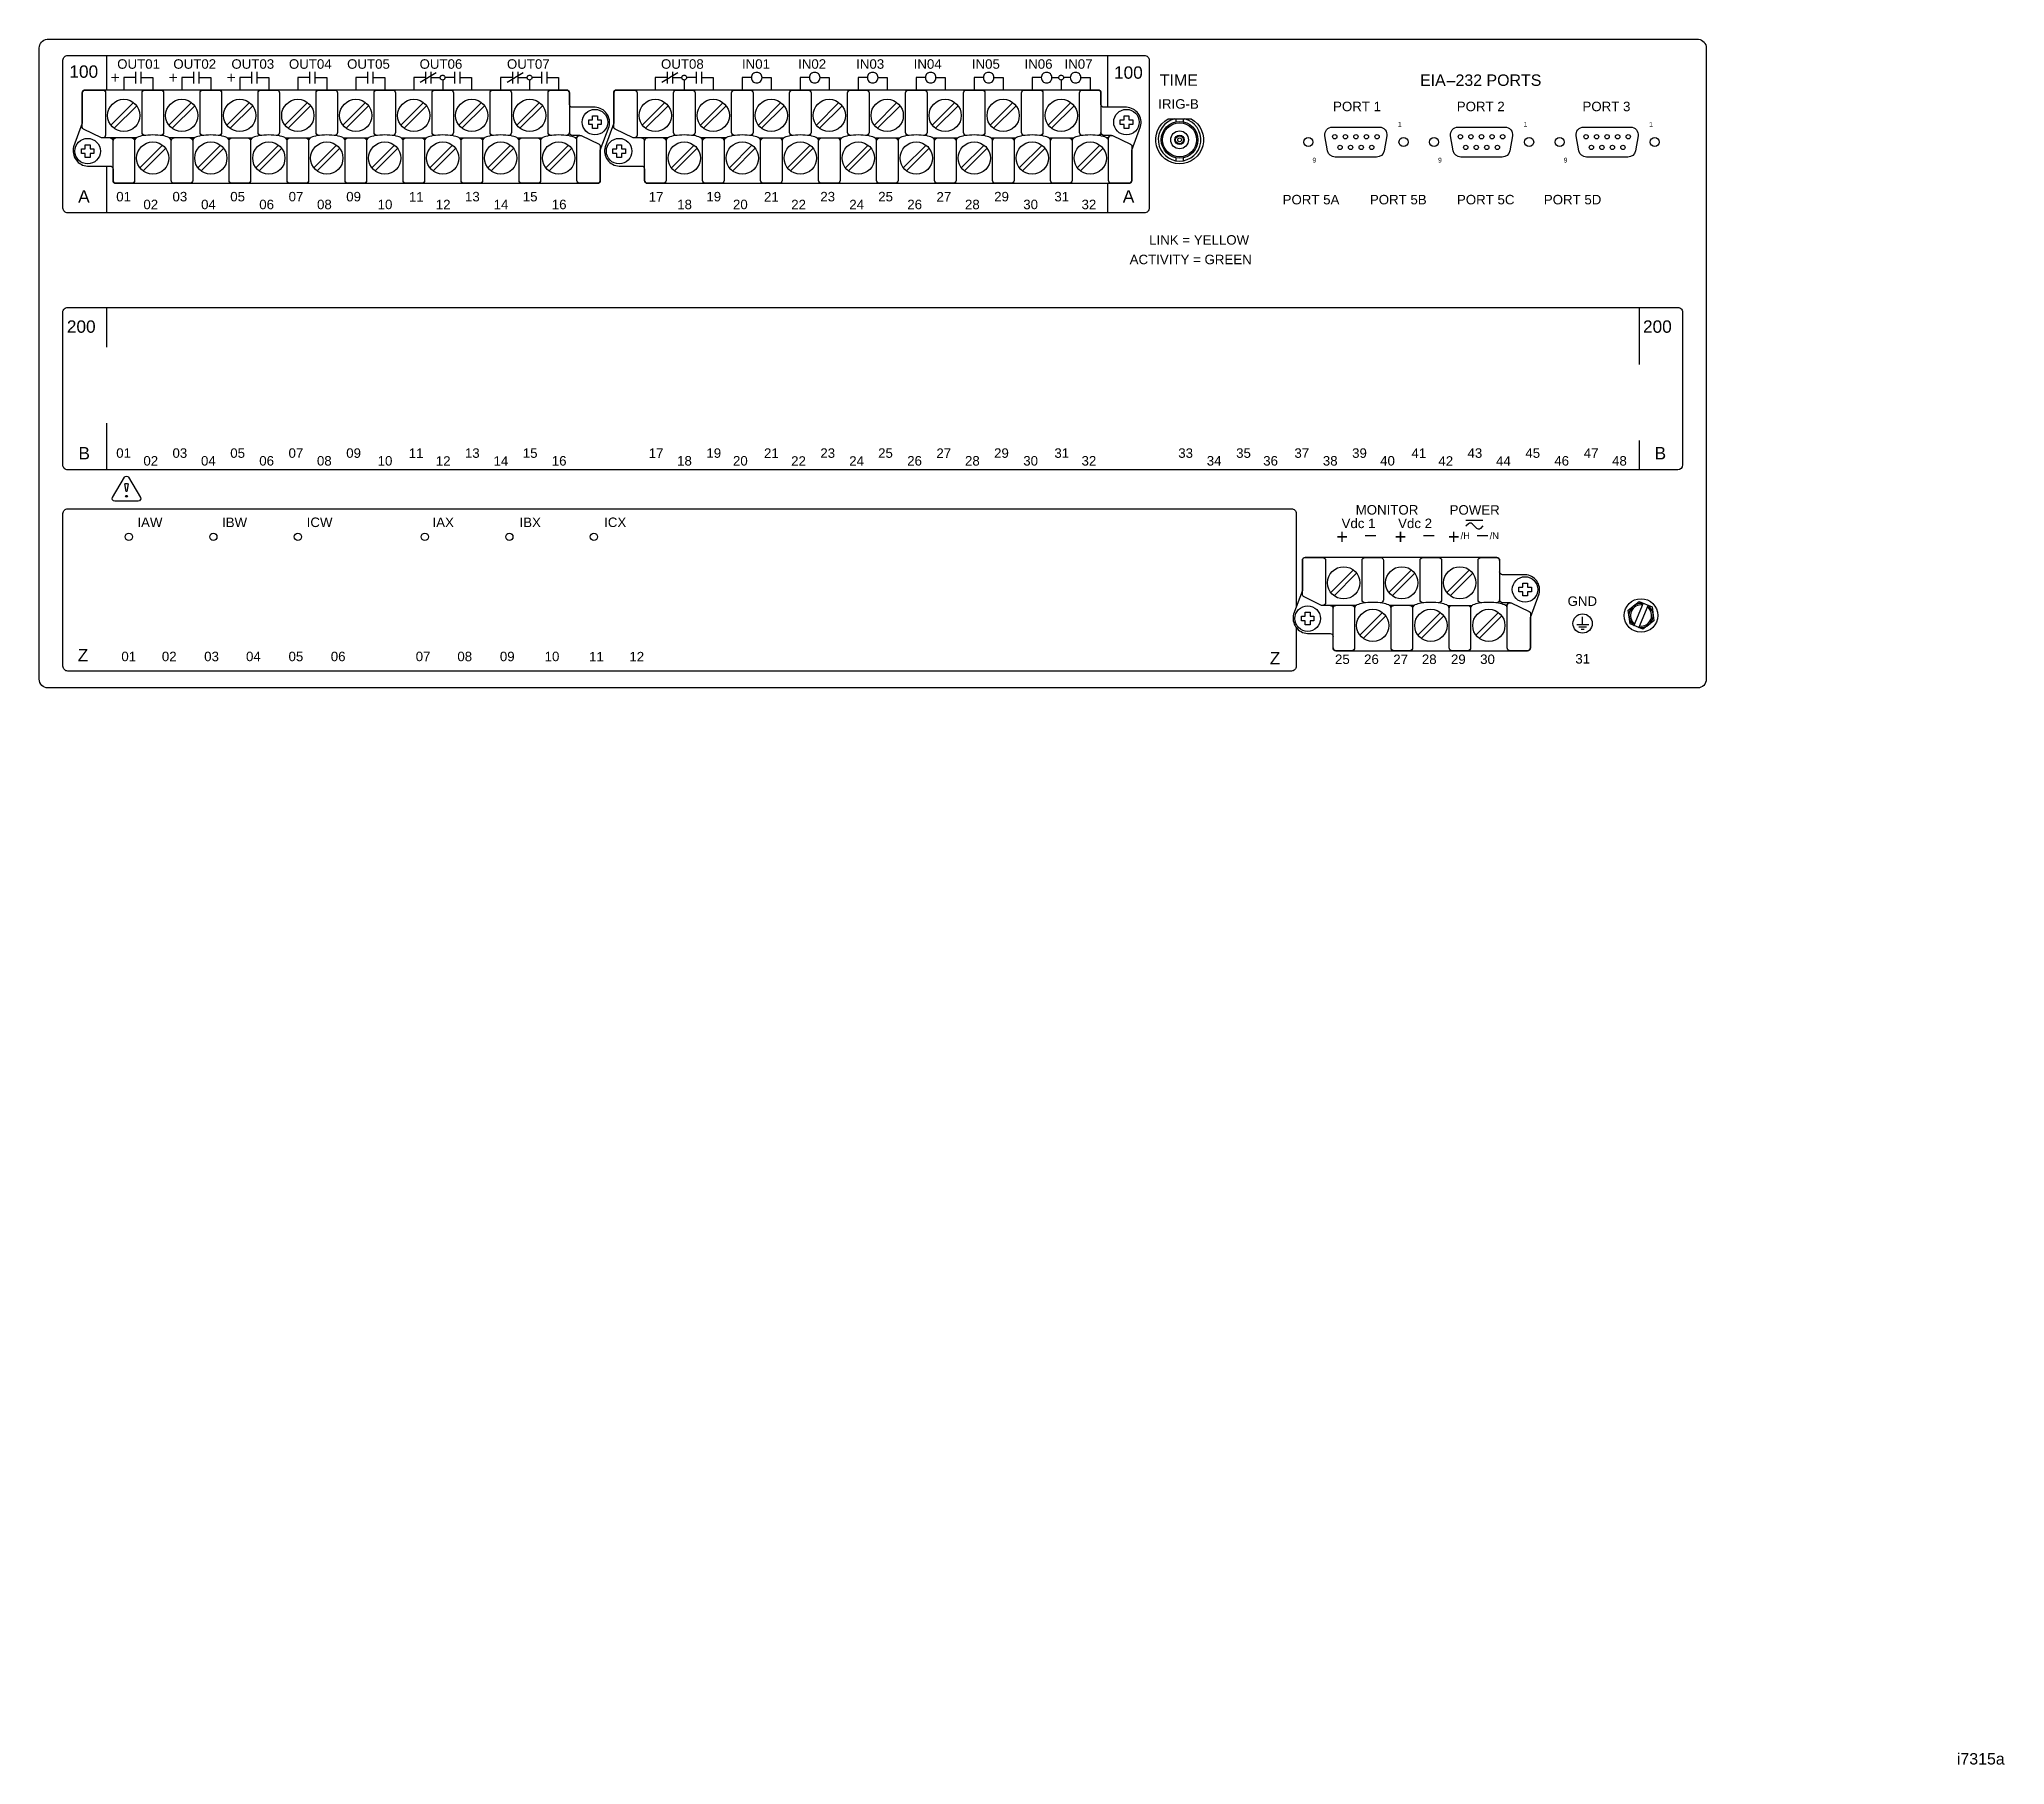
# Model space of a CAD drawing. Extents: x 1 to 47, y 1 to 35.
# Drawn here: x 26.66 to 47, y 1 to 18.85 of the extents above; entities that cross this region are included whole.
import ezdxf
from ezdxf.enums import TextEntityAlignment as Align

# ---------------------------------------------------------------- set-up
doc = ezdxf.new("R2010")
doc.units = 0
doc.header["$MEASUREMENT"] = 0
doc.layers.add('6.00_____[DWG]', color=7, linetype='CONTINUOUS')
doc.styles.add('Arial', font='arial.ttf')

msp = doc.modelspace()

# ---------------------------------------------------------------- texts
at = {"layer": '6.00_____[DWG]', "style": 'Arial'}
for s, height, p in [('100', 0.1278, (26.973, 18.45)), ('OUT01', 0.0983, (27.468, 18.543)), ('OUT02', 0.0983, (28.049, 18.543)), ('OUT03', 0.0983, (28.65, 18.543)), ('OUT04', 0.0983, (29.245, 18.543)), ('OUT05', 0.0983, (29.847, 18.543)), ('OUT06', 0.0983, (30.597, 18.543)), ('OUT07', 0.0983, (31.501, 18.543)), ('OUT08', 0.0983, (33.095, 18.543)), ('IN01', 0.0983, (33.933, 18.543)), ('IN02', 0.0983, (34.514, 18.543)), ('IN03', 0.0983, (35.115, 18.543)), ('IN04', 0.0983, (35.71, 18.543)), ('IN05', 0.0983, (36.312, 18.543)), ('IN06', 0.0983, (36.857, 18.543)), ('IN07', 0.0983, (37.271, 18.543)), ('100', 0.1278, (37.783, 18.44)), ('+', 0.118, (27.399, 18.395)), ('+', 0.118, (27.999, 18.395)), ('+', 0.118, (28.599, 18.395)), ('TIME', 0.118, (38.257, 18.367)), ('EIA', 0.118, (40.95, 18.366)), ('–', 0.118, (41.225, 18.366)), ('232 PORTS', 0.118, (41.317, 18.366)), ('IRIG-B', 0.0983, (38.241, 18.13)), ('PORT 1', 0.0983, (40.05, 18.104)), ('PORT 2', 0.0983, (41.33, 18.104)), ('PORT 3', 0.0983, (42.631, 18.104)), ('1', 0.0492, (40.721, 17.944)), ('1', 0.0492, (42.021, 17.944)), ('1', 0.0492, (43.321, 17.944)), ('9', 0.0492, (39.837, 17.573)), ('9', 0.0492, (41.137, 17.573)), ('9', 0.0492, (42.437, 17.573)), ('A', 0.128, (27.064, 17.159)), ('01', 0.0983, (27.458, 17.171)), ('02', 0.0983, (27.739, 17.09)), ('03', 0.0983, (28.04, 17.171)), ('04', 0.0983, (28.336, 17.09)), ('05', 0.0983, (28.638, 17.171)), ('06', 0.0983, (28.938, 17.09)), ('07', 0.0983, (29.242, 17.171)), ('08', 0.0983, (29.536, 17.09)), ('09', 0.0983, (29.838, 17.171)), ('10', 0.0983, (30.163, 17.09)), ('11', 0.0983, (30.486, 17.169)), ('12', 0.0983, (30.765, 17.089)), ('13', 0.0983, (31.067, 17.171)), ('14', 0.0983, (31.363, 17.089)), ('15', 0.0983, (31.665, 17.171)), ('16', 0.0983, (31.965, 17.09)), ('17', 0.0983, (32.968, 17.169)), ('18', 0.0983, (33.263, 17.09)), ('19', 0.0983, (33.565, 17.171)), ('20', 0.0983, (33.84, 17.09)), ('21', 0.0983, (34.161, 17.169)), ('22', 0.0983, (34.443, 17.089)), ('23', 0.0983, (34.744, 17.171)), ('24', 0.0983, (35.044, 17.089)), ('25', 0.0983, (35.343, 17.171)), ('26', 0.0983, (35.644, 17.09)), ('27', 0.0983, (35.946, 17.169)), ('28', 0.0983, (36.241, 17.09)), ('29', 0.0983, (36.543, 17.171)), ('30', 0.0983, (36.844, 17.09)), ('31', 0.0983, (37.166, 17.171)), ('32', 0.0983, (37.447, 17.09)), ('A', 0.128, (37.874, 17.159)), ('PORT 5A', 0.0983, (39.528, 17.14)), ('PORT 5B', 0.0983, (40.431, 17.14)), ('PORT 5C', 0.0983, (41.332, 17.14)), ('PORT 5D', 0.0983, (42.231, 17.14)), ('LINK = YELLOW', 0.09833, (38.147, 16.723)), ('ACTIVITY = GREEN', 0.09833, (37.945, 16.521)), ('200', 0.1278, (26.947, 15.812)), ('200', 0.1278, (43.257, 15.812)), ('B', 0.128, (27.067, 14.502)), ('01', 0.0983, (27.458, 14.518)), ('02', 0.0983, (27.739, 14.438)), ('03', 0.0983, (28.04, 14.518)), ('04', 0.0983, (28.335, 14.438)), ('05', 0.0983, (28.638, 14.518)), ('06', 0.0983, (28.938, 14.438)), ('07', 0.0983, (29.241, 14.518)), ('08', 0.0983, (29.535, 14.438)), ('09', 0.0983, (29.838, 14.518)), ('10', 0.0983, (30.163, 14.438)), ('11', 0.0983, (30.485, 14.517)), ('12', 0.0983, (30.765, 14.436)), ('13', 0.0983, (31.066, 14.518)), ('14', 0.0983, (31.362, 14.436)), ('15', 0.0983, (31.665, 14.518)), ('16', 0.0983, (31.965, 14.438)), ('17', 0.0983, (32.968, 14.517)), ('18', 0.0983, (33.262, 14.438)), ('19', 0.0983, (33.565, 14.518)), ('20', 0.0983, (33.84, 14.438)), ('21', 0.0983, (34.161, 14.517)), ('22', 0.0983, (34.442, 14.436)), ('23', 0.0983, (34.744, 14.518)), ('24', 0.0983, (35.043, 14.436)), ('25', 0.0983, (35.342, 14.518)), ('26', 0.0983, (35.643, 14.438)), ('27', 0.0983, (35.945, 14.517)), ('28', 0.0983, (36.241, 14.438)), ('29', 0.0983, (36.542, 14.518)), ('30', 0.0983, (36.844, 14.438)), ('31', 0.0983, (37.166, 14.518)), ('32', 0.0983, (37.447, 14.438)), ('33', 0.0983, (38.448, 14.518)), ('34', 0.0983, (38.743, 14.438)), ('35', 0.0983, (39.047, 14.518)), ('36', 0.0983, (39.327, 14.438)), ('37', 0.0983, (39.65, 14.518)), ('38', 0.0983, (39.944, 14.438)), ('39', 0.0983, (40.247, 14.518)), ('40', 0.0983, (40.537, 14.438)), ('41', 0.0983, (40.861, 14.517)), ('42', 0.0983, (41.14, 14.436)), ('43', 0.0983, (41.441, 14.518)), ('44', 0.0983, (41.737, 14.436)), ('45', 0.0983, (42.04, 14.518)), ('46', 0.0983, (42.339, 14.438)), ('47', 0.0983, (42.644, 14.517)), ('48', 0.0983, (42.937, 14.438)), ('B', 0.128, (43.377, 14.502)), ('IAW', 0.0983, (27.677, 13.801)), ('IBW', 0.0983, (28.553, 13.801)), ('ICW', 0.0983, (29.429, 13.802)), ('IAX', 0.0983, (30.731, 13.801)), ('IBX', 0.0983, (31.631, 13.801)), ('ICX', 0.0983, (32.507, 13.802)), ('Vdc 1', 0.0983, (40.138, 13.791)), ('MONITOR', 0.0983, (40.284, 13.931)), ('Vdc 2', 0.0983, (40.723, 13.791)), ('POWER', 0.0983, (41.256, 13.93)), ('+', 0.147, (40.083, 13.63)), ('–', 0.147, (40.379, 13.659)), ('+', 0.147, (40.688, 13.63)), ('–', 0.147, (40.985, 13.659)), ('+', 0.147, (41.239, 13.63)), ('/H', 0.0688, (41.37, 13.677)), ('–', 0.147, (41.54, 13.658)), ('/N', 0.0688, (41.671, 13.677)), ('GND', 0.0983, (42.477, 12.986)), ('Z', 0.128, (27.059, 12.412)), ('01', 0.0983, (27.511, 12.414)), ('02', 0.0983, (27.93, 12.414)), ('03', 0.0983, (28.368, 12.414)), ('04', 0.0983, (28.801, 12.414)), ('05', 0.0983, (29.241, 12.414)), ('06', 0.0983, (29.678, 12.414)), ('07', 0.0983, (30.557, 12.414)), ('08', 0.0983, (30.988, 12.414)), ('09', 0.0983, (31.428, 12.414)), ('10', 0.0983, (31.891, 12.414)), ('11', 0.0983, (32.351, 12.412)), ('12', 0.0983, (32.768, 12.412)), ('Z', 0.128, (39.394, 12.38)), ('25', 0.0983, (40.07, 12.385)), ('26', 0.0983, (40.371, 12.385)), ('27', 0.0983, (40.673, 12.384)), ('28', 0.0983, (40.969, 12.385)), ('29', 0.0983, (41.27, 12.385)), ('30', 0.0983, (41.572, 12.385)), ('31', 0.0983, (42.557, 12.39))]:
    msp.add_text(s, height=height, dxfattribs=at).set_placement(p)
msp.add_text('i7315a', height=0.118, dxfattribs=at).set_placement((47, 1), align=Align.RIGHT)

# ---------------------------------------------------------------- linework, layer by layer
at = {"layer": '6.00_____[DWG]'}
for points in [[(26.662, 13.555), (26.662, 18.758, -0.377161), (26.742, 18.848), (43.832, 18.848, -0.377157), (43.912, 18.758), (43.912, 13.726), (43.912, 12.228, -0.414213), (43.822, 12.138), (26.752, 12.138, -0.414213), (26.662, 12.228)], [(27.425, 17.388, 0.414213), (27.455, 17.358), (32.437, 17.358, 0.414214), (32.467, 17.388), (32.467, 17.701), (32.558, 17.946, 0.480048), (32.413, 18.144), (32.178, 18.144, -0.414214), (32.148, 18.174), (32.148, 18.293, 0.414212), (32.118, 18.323), (32.118, 18.323), (27.137, 18.323, 0.414215), (27.107, 18.293), (27.107, 17.98), (27.017, 17.735, 0.47859), (27.162, 17.536), (27.395, 17.536, -0.414214), (27.425, 17.506)], [(32.925, 17.388, 0.414213), (32.955, 17.358), (37.937, 17.358, 0.414214), (37.967, 17.388), (37.967, 17.701), (38.058, 17.946, 0.480048), (37.913, 18.144), (37.678, 18.144, -0.414214), (37.648, 18.174), (37.648, 18.293, 0.414212), (37.618, 18.323), (37.618, 18.323), (32.637, 18.323, 0.414215), (32.607, 18.293), (32.607, 17.98), (32.517, 17.735, 0.47859), (32.662, 17.536), (32.895, 17.536, -0.414214), (32.925, 17.506)], [(38.342, 18.024), (38.582, 18.024, -3.864645)], [(40.044, 17.94), (40.529, 17.94, -0.46318), (40.606, 17.848), (40.579, 17.694, -0.363045), (40.501, 17.629), (40.071, 17.629, -0.360245), (39.993, 17.694), (39.966, 17.848, -0.463312)], [(41.344, 17.94), (41.829, 17.94, -0.46318), (41.906, 17.848), (41.879, 17.694, -0.363045), (41.801, 17.629), (41.371, 17.629, -0.360245), (41.293, 17.694), (41.266, 17.848, -0.463312)], [(42.644, 17.94), (43.129, 17.94, -0.46318), (43.206, 17.848), (43.179, 17.694, -0.363045), (43.101, 17.629), (42.671, 17.629, -0.360245), (42.593, 17.694), (42.566, 17.848, -0.463312)], [(32.44, 17.359), (32.256, 17.358, -0.414214), (32.226, 17.388), (32.226, 17.826, -0.390527), (32.256, 17.854), (32.268, 17.854), (32.454, 17.764, -0.241514), (32.467, 17.744), (32.467, 17.388, -0.422157)], [(37.94, 17.359), (37.756, 17.358, -0.414214), (37.726, 17.388), (37.726, 17.826, -0.390527), (37.756, 17.854), (37.768, 17.854), (37.954, 17.764, -0.241514), (37.967, 17.744), (37.967, 17.388, -0.422157)], [(26.956, 16.074), (43.616, 16.074, -0.468367), (43.666, 16.014), (43.666, 14.444, -0.414132), (43.616, 14.394), (26.956, 14.394, -0.414214), (26.906, 14.444), (26.906, 16.024, -0.414287)], [(27.586, 14.317), (27.708, 14.108, -0.555022), (27.685, 14.069), (27.443, 14.069, -0.555022), (27.42, 14.108), (27.542, 14.317, -0.531445)], [(27.547, 14.249, -0.299493), (27.58, 14.249), (27.568, 14.17), (27.567, 14.17), (27.561, 14.17), (27.56, 14.17), (27.547, 14.249)], [(42.065, 12.523), (41.881, 12.523, -0.414214), (41.851, 12.553), (41.851, 12.99, -0.390527), (41.881, 13.019), (41.893, 13.019), (42.079, 12.929, -0.241514), (42.092, 12.909), (42.092, 12.553, -0.422157)]]:
    msp.add_lwpolyline(points, format="xyb", close=True, dxfattribs=at)
for points in [[(38.147, 17.101), (38.146, 17.091), (38.143, 17.082), (38.138, 17.073), (38.132, 17.066), (38.125, 17.06), (38.116, 17.055), (38.107, 17.052), (38.097, 17.051), (26.957, 17.051), (26.947, 17.052), (26.937, 17.055), (26.929, 17.06), (26.921, 17.066), (26.915, 17.073), (26.911, 17.082), (26.908, 17.091), (26.907, 17.101), (26.907, 18.631), (26.908, 18.641), (26.911, 18.651), (26.915, 18.659), (26.921, 18.667), (26.929, 18.673), (26.937, 18.677), (26.947, 18.68), (26.957, 18.681), (38.097, 18.681), (38.107, 18.68), (38.116, 18.677), (38.125, 18.673), (38.132, 18.667), (38.138, 18.659), (38.143, 18.651), (38.146, 18.641), (38.147, 18.631), (38.147, 17.101)], [(27.357, 18.681), (27.357, 18.323)], [(27.658, 18.511), (27.658, 18.391)], [(27.713, 18.511), (27.713, 18.391)], [(28.258, 18.511), (28.258, 18.391)], [(28.313, 18.511), (28.313, 18.391)], [(28.858, 18.511), (28.858, 18.391)], [(28.913, 18.511), (28.913, 18.391)], [(29.458, 18.511), (29.458, 18.391)], [(29.513, 18.511), (29.513, 18.391)], [(30.058, 18.511), (30.058, 18.391)], [(30.113, 18.511), (30.113, 18.391)], [(30.658, 18.511), (30.658, 18.391)], [(30.713, 18.511), (30.713, 18.391)], [(30.958, 18.511), (30.958, 18.391)], [(31.013, 18.511), (31.013, 18.391)], [(31.558, 18.511), (31.558, 18.391)], [(31.613, 18.511), (31.613, 18.391)], [(31.858, 18.511), (31.858, 18.391)], [(31.913, 18.511), (31.913, 18.391)], [(33.158, 18.511), (33.158, 18.391)], [(33.213, 18.511), (33.213, 18.391)], [(33.458, 18.511), (33.458, 18.391)], [(33.513, 18.511), (33.513, 18.391)], [(37.717, 18.681), (37.717, 18.144)], [(27.658, 18.451), (27.536, 18.451), (27.536, 18.323)], [(27.713, 18.451), (27.836, 18.451), (27.836, 18.323)], [(28.258, 18.451), (28.136, 18.451), (28.136, 18.323)], [(28.313, 18.451), (28.436, 18.451), (28.436, 18.323)], [(28.858, 18.451), (28.736, 18.451), (28.736, 18.323)], [(28.913, 18.451), (29.036, 18.451), (29.036, 18.323)], [(29.458, 18.451), (29.336, 18.451), (29.336, 18.323)], [(29.513, 18.451), (29.636, 18.451), (29.636, 18.323)], [(30.058, 18.451), (29.936, 18.451), (29.936, 18.323)], [(30.113, 18.451), (30.236, 18.451), (30.236, 18.323)], [(30.658, 18.451), (30.536, 18.451), (30.536, 18.323)], [(30.768, 18.501), (30.603, 18.401)], [(30.713, 18.451), (30.811, 18.451)], [(30.836, 18.426), (30.836, 18.323)], [(30.958, 18.451), (30.861, 18.451)], [(31.013, 18.451), (31.136, 18.451), (31.136, 18.323)], [(31.558, 18.451), (31.436, 18.451), (31.436, 18.323)], [(31.668, 18.501), (31.503, 18.401)], [(31.613, 18.451), (31.711, 18.451)], [(31.736, 18.426), (31.736, 18.323)], [(31.858, 18.451), (31.761, 18.451)], [(31.913, 18.451), (32.036, 18.451), (32.036, 18.323)], [(33.158, 18.451), (33.036, 18.451), (33.036, 18.323)], [(33.268, 18.501), (33.103, 18.401)], [(33.213, 18.451), (33.311, 18.451)], [(33.336, 18.426), (33.336, 18.323)], [(33.458, 18.451), (33.361, 18.451)], [(33.513, 18.451), (33.636, 18.451), (33.636, 18.323)], [(34.031, 18.451), (33.936, 18.451), (33.936, 18.323)], [(34.141, 18.451), (34.236, 18.451), (34.236, 18.323)], [(34.631, 18.451), (34.536, 18.451), (34.536, 18.323)], [(34.741, 18.451), (34.836, 18.451), (34.836, 18.323)], [(35.231, 18.451), (35.136, 18.451), (35.136, 18.323)], [(35.341, 18.451), (35.436, 18.451), (35.436, 18.323)], [(35.831, 18.451), (35.736, 18.451), (35.736, 18.323)], [(35.941, 18.451), (36.036, 18.451), (36.036, 18.323)], [(36.431, 18.451), (36.336, 18.451), (36.336, 18.323)], [(36.541, 18.451), (36.636, 18.451), (36.636, 18.323)], [(37.031, 18.451), (36.936, 18.451), (36.936, 18.323)], [(37.141, 18.451), (37.211, 18.451)], [(37.236, 18.426), (37.236, 18.323)], [(37.331, 18.451), (37.261, 18.451)], [(37.441, 18.451), (37.536, 18.451), (37.536, 18.323)], [(27.636, 18.194), (27.402, 17.96)], [(27.67, 18.161), (27.435, 17.927)], [(28.237, 18.194), (28.003, 17.96)], [(28.27, 18.161), (28.036, 17.927)], [(28.837, 18.194), (28.603, 17.96)], [(28.87, 18.161), (28.636, 17.927)], [(29.437, 18.194), (29.203, 17.96)], [(29.47, 18.161), (29.236, 17.927)], [(30.037, 18.194), (29.803, 17.96)], [(30.07, 18.161), (29.836, 17.927)], [(30.637, 18.194), (30.403, 17.96)], [(30.67, 18.161), (30.436, 17.927)], [(31.237, 18.194), (31.003, 17.96)], [(31.27, 18.161), (31.036, 17.927)], [(31.837, 18.194), (31.603, 17.96)], [(31.87, 18.161), (31.636, 17.927)], [(33.136, 18.194), (32.902, 17.96)], [(33.17, 18.161), (32.935, 17.927)], [(33.737, 18.194), (33.503, 17.96)], [(33.77, 18.161), (33.536, 17.927)], [(34.337, 18.194), (34.103, 17.96)], [(34.37, 18.161), (34.136, 17.927)], [(34.937, 18.194), (34.703, 17.96)], [(34.97, 18.161), (34.736, 17.927)], [(35.537, 18.194), (35.303, 17.96)], [(35.57, 18.161), (35.336, 17.927)], [(36.137, 18.194), (35.903, 17.96)], [(36.17, 18.161), (35.936, 17.927)], [(36.737, 18.194), (36.503, 17.96)], [(36.77, 18.161), (36.536, 17.927)], [(37.337, 18.194), (37.103, 17.96)], [(37.37, 18.161), (37.136, 17.927)], [(38.423, 18.024), (38.423, 17.994)], [(38.501, 17.994), (38.501, 18.024)], [(27.937, 17.753), (27.703, 17.519)], [(27.97, 17.72), (27.736, 17.486)], [(28.265, 17.827), (28.009, 17.827)], [(28.538, 17.753), (28.303, 17.519)], [(28.571, 17.72), (28.337, 17.486)], [(28.61, 17.827), (28.865, 17.827)], [(29.138, 17.753), (28.903, 17.519)], [(29.171, 17.72), (28.937, 17.486)], [(29.21, 17.827), (29.465, 17.827)], [(29.738, 17.753), (29.503, 17.519)], [(29.771, 17.72), (29.537, 17.486)], [(29.81, 17.827), (30.065, 17.827)], [(30.338, 17.753), (30.103, 17.519)], [(30.371, 17.72), (30.137, 17.486)], [(30.41, 17.827), (30.665, 17.827)], [(30.938, 17.753), (30.703, 17.519)], [(30.971, 17.72), (30.737, 17.486)], [(31.01, 17.827), (31.265, 17.827)], [(31.538, 17.753), (31.303, 17.519)], [(31.571, 17.72), (31.337, 17.486)], [(31.61, 17.827), (31.865, 17.827)], [(32.138, 17.753), (31.903, 17.519)], [(32.171, 17.72), (31.937, 17.486)], [(32.226, 17.828), (32.209, 17.828)], [(33.437, 17.753), (33.203, 17.519)], [(33.47, 17.72), (33.236, 17.486)], [(33.765, 17.827), (33.509, 17.827)], [(34.037, 17.753), (33.803, 17.519)], [(34.071, 17.72), (33.837, 17.486)], [(34.11, 17.827), (34.365, 17.827)], [(34.638, 17.753), (34.403, 17.519)], [(34.671, 17.72), (34.437, 17.486)], [(34.71, 17.827), (34.965, 17.827)], [(35.238, 17.753), (35.003, 17.519)], [(35.271, 17.72), (35.037, 17.486)], [(35.31, 17.827), (35.565, 17.827)], [(35.838, 17.753), (35.603, 17.519)], [(35.871, 17.72), (35.637, 17.486)], [(35.91, 17.827), (36.165, 17.827)], [(36.438, 17.753), (36.203, 17.519)], [(36.471, 17.72), (36.237, 17.486)], [(36.51, 17.827), (36.765, 17.827)], [(37.038, 17.753), (36.803, 17.519)], [(37.071, 17.72), (36.837, 17.486)], [(37.11, 17.827), (37.365, 17.827)], [(37.638, 17.753), (37.403, 17.519)], [(37.671, 17.72), (37.437, 17.486)], [(37.726, 17.828), (37.709, 17.828)], [(27.357, 17.536), (27.357, 17.051)], [(38.423, 17.622), (38.423, 17.589)], [(38.501, 17.589), (38.501, 17.622)], [(37.717, 17.358), (37.717, 17.051)], [(27.356, 16.074), (27.356, 15.663)], [(43.216, 16.074), (43.216, 15.484)], [(27.356, 14.876), (27.356, 14.394)], [(43.216, 14.698), (43.216, 14.394)], [(41.423, 13.872), (41.601, 13.872)], [(40.261, 13.359), (40.027, 13.125)], [(40.294, 13.326), (40.06, 13.091)], [(40.862, 13.359), (40.627, 13.125)], [(40.895, 13.326), (40.661, 13.091)], [(41.462, 13.359), (41.227, 13.125)], [(41.495, 13.326), (41.261, 13.091)], [(40.562, 12.918), (40.327, 12.684)], [(40.595, 12.885), (40.361, 12.65)], [(40.89, 12.992), (40.634, 12.992)], [(41.162, 12.918), (40.928, 12.684)], [(41.196, 12.885), (40.962, 12.65)], [(41.235, 12.992), (41.49, 12.992)], [(41.762, 12.918), (41.528, 12.684)], [(41.796, 12.885), (41.562, 12.65)], [(41.851, 12.993), (41.834, 12.993)], [(42.632, 12.794), (42.632, 12.874)], [(43.26, 13.013), (43.164, 12.782)], [(43.214, 12.761), (43.31, 12.992)], [(42.571, 12.794), (42.696, 12.794)], [(42.594, 12.769), (42.673, 12.769)], [(42.619, 12.744), (42.648, 12.744)]]:
    msp.add_lwpolyline(points, dxfattribs=at)
for points in [[(27.664, 17.827), (27.306, 17.827), (27.12, 17.917, -0.241986), (27.107, 17.937), (27.107, 18.293, -0.422157), (27.134, 18.323), (27.318, 18.323, -0.414214), (27.348, 18.293), (27.348, 17.856, -0.390527), (27.318, 17.827)], [(27.763, 17.854), (27.755, 17.854, -0.414214), (27.725, 17.884), (27.725, 18.293, -0.414214), (27.755, 18.323), (27.918, 18.323, -0.414214), (27.948, 18.293), (27.948, 17.884, -0.414214), (27.918, 17.854), (27.911, 17.854)], [(28.363, 17.854), (28.356, 17.854, -0.414214), (28.326, 17.884), (28.326, 18.293, -0.414214), (28.356, 18.323), (28.518, 18.323, -0.414214), (28.548, 18.293), (28.548, 17.884, -0.414214), (28.518, 17.854), (28.512, 17.854)], [(28.963, 17.854), (28.956, 17.854, -0.414214), (28.926, 17.884), (28.926, 18.293, -0.414214), (28.956, 18.323), (29.118, 18.323, -0.414214), (29.148, 18.293), (29.148, 17.884, -0.414214), (29.118, 17.854), (29.112, 17.854)], [(29.563, 17.854), (29.556, 17.854, -0.414214), (29.526, 17.884), (29.526, 18.293, -0.414214), (29.556, 18.323), (29.718, 18.323, -0.414214), (29.748, 18.293), (29.748, 17.884, -0.414214), (29.718, 17.854), (29.712, 17.854)], [(30.163, 17.854), (30.156, 17.854, -0.414214), (30.126, 17.884), (30.126, 18.293, -0.414214), (30.156, 18.323), (30.318, 18.323, -0.414214), (30.348, 18.293), (30.348, 17.884, -0.414214), (30.318, 17.854), (30.312, 17.854)], [(30.763, 17.854), (30.756, 17.854, -0.414214), (30.726, 17.884), (30.726, 18.293, -0.414214), (30.756, 18.323), (30.918, 18.323, -0.414214), (30.948, 18.293), (30.948, 17.884, -0.414214), (30.918, 17.854), (30.912, 17.854)], [(31.363, 17.854), (31.356, 17.854, -0.414214), (31.326, 17.884), (31.326, 18.293, -0.414214), (31.356, 18.323), (31.518, 18.323, -0.414214), (31.548, 18.293), (31.548, 17.884, -0.414214), (31.518, 17.854), (31.512, 17.854)], [(31.964, 17.854), (31.956, 17.854, -0.414214), (31.926, 17.884), (31.926, 18.293, -0.414214), (31.956, 18.323), (32.118, 18.323, -0.414214), (32.148, 18.293), (32.148, 17.884, -0.414214), (32.118, 17.854), (32.112, 17.854)], [(33.164, 17.827), (32.806, 17.827), (32.62, 17.917, -0.241986), (32.607, 17.937), (32.607, 18.293, -0.422157), (32.634, 18.323), (32.818, 18.323, -0.414214), (32.848, 18.293), (32.848, 17.856, -0.390527), (32.818, 17.827)], [(33.263, 17.854), (33.255, 17.854, -0.414214), (33.225, 17.884), (33.225, 18.293, -0.414214), (33.255, 18.323), (33.418, 18.323, -0.414214), (33.448, 18.293), (33.448, 17.884, -0.414214), (33.418, 17.854), (33.411, 17.854)], [(33.863, 17.854), (33.856, 17.854, -0.414214), (33.826, 17.884), (33.826, 18.293, -0.414214), (33.856, 18.323), (34.018, 18.323, -0.414214), (34.048, 18.293), (34.048, 17.884, -0.414214), (34.018, 17.854), (34.012, 17.854)], [(34.463, 17.854), (34.456, 17.854, -0.414214), (34.426, 17.884), (34.426, 18.293, -0.414214), (34.456, 18.323), (34.618, 18.323, -0.414214), (34.648, 18.293), (34.648, 17.884, -0.414214), (34.618, 17.854), (34.612, 17.854)], [(35.063, 17.854), (35.056, 17.854, -0.414214), (35.026, 17.884), (35.026, 18.293, -0.414214), (35.056, 18.323), (35.218, 18.323, -0.414214), (35.248, 18.293), (35.248, 17.884, -0.414214), (35.218, 17.854), (35.212, 17.854)], [(35.663, 17.854), (35.656, 17.854, -0.414214), (35.626, 17.884), (35.626, 18.293, -0.414214), (35.656, 18.323), (35.818, 18.323, -0.414214), (35.848, 18.293), (35.848, 17.884, -0.414214), (35.818, 17.854), (35.812, 17.854)], [(36.263, 17.854), (36.256, 17.854, -0.414214), (36.226, 17.884), (36.226, 18.293, -0.414214), (36.256, 18.323), (36.418, 18.323, -0.414214), (36.448, 18.293), (36.448, 17.884, -0.414214), (36.418, 17.854), (36.412, 17.854)], [(36.863, 17.854), (36.856, 17.854, -0.414214), (36.826, 17.884), (36.826, 18.293, -0.414214), (36.856, 18.323), (37.018, 18.323, -0.414214), (37.048, 18.293), (37.048, 17.884, -0.414214), (37.018, 17.854), (37.012, 17.854)], [(37.463, 17.854), (37.456, 17.854, -0.414214), (37.426, 17.884), (37.426, 18.293, -0.414214), (37.456, 18.323), (37.618, 18.323, -0.414214), (37.648, 18.293), (37.648, 17.884, -0.414214), (37.618, 17.854), (37.612, 17.854)], [(38.411, 18.024, 8.544004), (38.513, 18.024)], [(27.395, 17.827, -0.414214), (27.425, 17.797)], [(27.618, 17.827, -0.414214), (27.648, 17.797), (27.648, 17.388, -0.414214), (27.618, 17.358), (27.455, 17.358, -0.414214), (27.425, 17.388), (27.425, 17.797, -0.414214), (27.455, 17.827)], [(28.026, 17.797, 0.191033), (28.017, 17.821, 0.081668), (28.002, 17.831, 0.0591), (27.938, 17.851, 0.034646), (27.836, 17.858, 0.03436), (27.736, 17.851, 0.0591), (27.672, 17.831, 0.081668), (27.656, 17.821, 0.191033), (27.648, 17.797)], [(28.219, 17.827, -0.414214), (28.249, 17.797), (28.249, 17.388, -0.414214), (28.219, 17.358), (28.056, 17.358, -0.414214), (28.026, 17.388), (28.026, 17.797, -0.414214), (28.056, 17.827)], [(28.627, 17.797, 0.191033), (28.618, 17.821, 0.081668), (28.602, 17.831, 0.0591), (28.539, 17.851, 0.034646), (28.437, 17.858, 0.03436), (28.336, 17.851, 0.0591), (28.273, 17.831, 0.081668), (28.257, 17.821, 0.191033), (28.249, 17.797)], [(28.819, 17.827, -0.414214), (28.849, 17.797), (28.849, 17.388, -0.414214), (28.819, 17.358), (28.656, 17.358, -0.414214), (28.626, 17.388), (28.626, 17.797, -0.414214), (28.656, 17.827)], [(29.227, 17.797, 0.191033), (29.218, 17.821, 0.081668), (29.202, 17.831, 0.0591), (29.139, 17.851, 0.034646), (29.037, 17.858, 0.03436), (28.936, 17.851, 0.0591), (28.873, 17.831, 0.081668), (28.857, 17.821, 0.191033), (28.849, 17.797)], [(29.419, 17.827, -0.414214), (29.449, 17.797), (29.449, 17.388, -0.414214), (29.419, 17.358), (29.256, 17.358, -0.414214), (29.226, 17.388), (29.226, 17.797, -0.414214), (29.256, 17.827)], [(29.827, 17.797, 0.191033), (29.818, 17.821, 0.081668), (29.802, 17.831, 0.0591), (29.739, 17.851, 0.034646), (29.637, 17.858, 0.03436), (29.536, 17.851, 0.0591), (29.473, 17.831, 0.081668), (29.457, 17.821, 0.191033), (29.449, 17.797)], [(30.019, 17.827, -0.414214), (30.049, 17.797), (30.049, 17.388, -0.414214), (30.019, 17.358), (29.856, 17.358, -0.414214), (29.826, 17.388), (29.826, 17.797, -0.414214), (29.856, 17.827)], [(30.427, 17.797, 0.191033), (30.418, 17.821, 0.081668), (30.402, 17.831, 0.0591), (30.339, 17.851, 0.034646), (30.237, 17.858, 0.03436), (30.136, 17.851, 0.0591), (30.073, 17.831, 0.081668), (30.057, 17.821, 0.191033), (30.049, 17.797)], [(30.619, 17.827, -0.414214), (30.649, 17.797), (30.649, 17.388, -0.414214), (30.619, 17.358), (30.456, 17.358, -0.414214), (30.426, 17.388), (30.426, 17.797, -0.414214), (30.456, 17.827)], [(31.027, 17.797, 0.191033), (31.018, 17.821, 0.081668), (31.002, 17.831, 0.0591), (30.939, 17.851, 0.034646), (30.837, 17.858, 0.03436), (30.736, 17.851, 0.0591), (30.673, 17.831, 0.081668), (30.657, 17.821, 0.191033), (30.649, 17.797)], [(31.219, 17.827, -0.414214), (31.249, 17.797), (31.249, 17.388, -0.414214), (31.219, 17.358), (31.056, 17.358, -0.414214), (31.026, 17.388), (31.026, 17.797, -0.414214), (31.056, 17.827)], [(31.627, 17.797, 0.191033), (31.618, 17.821, 0.081668), (31.602, 17.831, 0.0591), (31.539, 17.851, 0.034646), (31.437, 17.858, 0.03436), (31.336, 17.851, 0.0591), (31.273, 17.831, 0.081668), (31.257, 17.821, 0.191033), (31.249, 17.797)], [(31.819, 17.827, -0.414214), (31.849, 17.797), (31.849, 17.388, -0.414214), (31.819, 17.358), (31.656, 17.358, -0.414214), (31.626, 17.388), (31.626, 17.797, -0.414214), (31.656, 17.827)], [(32.226, 17.806, 0.127742), (32.218, 17.821, 0.081668), (32.202, 17.831, 0.0591), (32.139, 17.851, 0.034646), (32.037, 17.858, 0.03436), (31.936, 17.851, 0.0591), (31.873, 17.831, 0.081668), (31.857, 17.821, 0.191033), (31.849, 17.797)], [(32.256, 17.854), (32.178, 17.854, -0.414214), (32.148, 17.884)], [(32.895, 17.827, -0.414214), (32.925, 17.797)], [(33.118, 17.827, -0.414214), (33.148, 17.797), (33.148, 17.388, -0.414214), (33.118, 17.358), (32.955, 17.358, -0.414214), (32.925, 17.388), (32.925, 17.797, -0.414214), (32.955, 17.827)], [(33.526, 17.797, 0.191033), (33.517, 17.821, 0.081668), (33.502, 17.831, 0.0591), (33.438, 17.851, 0.034646), (33.336, 17.858, 0.03436), (33.236, 17.851, 0.0591), (33.172, 17.831, 0.081668), (33.156, 17.821, 0.191033), (33.148, 17.797)], [(33.719, 17.827, -0.414214), (33.749, 17.797), (33.749, 17.388, -0.414214), (33.719, 17.358), (33.556, 17.358, -0.414214), (33.526, 17.388), (33.526, 17.797, -0.414214), (33.556, 17.827)], [(34.126, 17.797, 0.191033), (34.118, 17.821, 0.081668), (34.102, 17.831, 0.0591), (34.039, 17.851, 0.034646), (33.937, 17.858, 0.03436), (33.836, 17.851, 0.0591), (33.773, 17.831, 0.081668), (33.757, 17.821, 0.191033), (33.749, 17.797)], [(34.319, 17.827, -0.414214), (34.349, 17.797), (34.349, 17.388, -0.414214), (34.319, 17.358), (34.156, 17.358, -0.414214), (34.126, 17.388), (34.126, 17.797, -0.414214), (34.156, 17.827)], [(34.727, 17.797, 0.191033), (34.718, 17.821, 0.081668), (34.702, 17.831, 0.0591), (34.639, 17.851, 0.034646), (34.537, 17.858, 0.03436), (34.436, 17.851, 0.0591), (34.373, 17.831, 0.081668), (34.357, 17.821, 0.191033), (34.349, 17.797)], [(34.919, 17.827, -0.414214), (34.949, 17.797), (34.949, 17.388, -0.414214), (34.919, 17.358), (34.756, 17.358, -0.414214), (34.726, 17.388), (34.726, 17.797, -0.414214), (34.756, 17.827)], [(35.327, 17.797, 0.191033), (35.318, 17.821, 0.081668), (35.302, 17.831, 0.0591), (35.239, 17.851, 0.034646), (35.137, 17.858, 0.03436), (35.036, 17.851, 0.0591), (34.973, 17.831, 0.081668), (34.957, 17.821, 0.191033), (34.949, 17.797)], [(35.519, 17.827, -0.414214), (35.549, 17.797), (35.549, 17.388, -0.414214), (35.519, 17.358), (35.356, 17.358, -0.414214), (35.326, 17.388), (35.326, 17.797, -0.414214), (35.356, 17.827)], [(35.927, 17.797, 0.191033), (35.918, 17.821, 0.081668), (35.902, 17.831, 0.0591), (35.839, 17.851, 0.034646), (35.737, 17.858, 0.03436), (35.636, 17.851, 0.0591), (35.573, 17.831, 0.081668), (35.557, 17.821, 0.191033), (35.549, 17.797)], [(36.119, 17.827, -0.414214), (36.149, 17.797), (36.149, 17.388, -0.414214), (36.119, 17.358), (35.956, 17.358, -0.414214), (35.926, 17.388), (35.926, 17.797, -0.414214), (35.956, 17.827)], [(36.527, 17.797, 0.191033), (36.518, 17.821, 0.081668), (36.502, 17.831, 0.0591), (36.439, 17.851, 0.034646), (36.337, 17.858, 0.03436), (36.236, 17.851, 0.0591), (36.173, 17.831, 0.081668), (36.157, 17.821, 0.191033), (36.149, 17.797)], [(36.719, 17.827, -0.414214), (36.749, 17.797), (36.749, 17.388, -0.414214), (36.719, 17.358), (36.556, 17.358, -0.414214), (36.526, 17.388), (36.526, 17.797, -0.414214), (36.556, 17.827)], [(37.127, 17.797, 0.191033), (37.118, 17.821, 0.081668), (37.102, 17.831, 0.0591), (37.039, 17.851, 0.034646), (36.937, 17.858, 0.03436), (36.836, 17.851, 0.0591), (36.773, 17.831, 0.081668), (36.757, 17.821, 0.191033), (36.749, 17.797)], [(37.319, 17.827, -0.414214), (37.349, 17.797), (37.349, 17.388, -0.414214), (37.319, 17.358), (37.156, 17.358, -0.414214), (37.126, 17.388), (37.126, 17.797, -0.414214), (37.156, 17.827)], [(37.726, 17.806, 0.127742), (37.718, 17.821, 0.081668), (37.702, 17.831, 0.0591), (37.639, 17.851, 0.034646), (37.537, 17.858, 0.03436), (37.436, 17.851, 0.0591), (37.373, 17.831, 0.081668), (37.357, 17.821, 0.191033), (37.349, 17.797)], [(37.756, 17.854), (37.678, 17.854, -0.414214), (37.648, 17.884)], [(39.669, 12.765), (39.669, 12.362, -0.414214), (39.619, 12.312), (26.957, 12.312, -0.414214), (26.907, 12.362), (26.907, 13.942, -0.414214), (26.957, 13.992), (39.619, 13.992, -0.414214), (39.669, 13.942), (39.669, 12.97)], [(41.6, 13.813), (41.574, 13.787, -0.404962), (41.536, 13.788), (41.488, 13.835), (41.488, 13.835, 0.404962), (41.45, 13.836), (41.424, 13.81)], [(41.773, 13.457, 0.414212), (41.743, 13.487), (39.762, 13.487, 0.414215), (39.732, 13.457), (39.732, 13.145), (39.641, 12.9, 0.47859), (39.786, 12.701), (40.02, 12.701, -0.414214), (40.05, 12.671)], [(40.289, 12.992), (39.931, 12.992), (39.745, 13.082, -0.241986), (39.732, 13.102), (39.732, 13.457, -0.422157), (39.759, 13.487), (39.943, 13.487, -0.414214), (39.973, 13.457), (39.973, 13.02, -0.390527), (39.943, 12.992)], [(40.387, 13.019), (40.38, 13.019, -0.414214), (40.35, 13.049), (40.35, 13.457, -0.414214), (40.38, 13.487), (40.542, 13.487, -0.414214), (40.572, 13.457), (40.572, 13.049, -0.414214), (40.542, 13.019), (40.536, 13.019)], [(40.988, 13.019), (40.98, 13.019, -0.414214), (40.95, 13.049), (40.95, 13.457, -0.414214), (40.98, 13.487), (41.143, 13.487, -0.414214), (41.173, 13.457), (41.173, 13.049, -0.414214), (41.143, 13.019), (41.136, 13.019)], [(41.588, 13.019), (41.58, 13.019, -0.414214), (41.55, 13.049), (41.55, 13.457, -0.414214), (41.58, 13.487), (41.743, 13.487, -0.414214), (41.773, 13.457), (41.773, 13.049, -0.414214), (41.743, 13.019), (41.736, 13.019)], [(40.05, 12.553, 0.414213), (40.08, 12.523), (42.062, 12.523, 0.414214), (42.092, 12.553), (42.092, 12.866), (42.182, 13.111, 0.480048), (42.037, 13.309), (41.803, 13.309, -0.414214), (41.773, 13.339)], [(40.65, 12.962, 0.191033), (40.642, 12.986, 0.081668), (40.626, 12.996, 0.0591), (40.563, 13.015, 0.034646), (40.461, 13.023, 0.03436), (40.36, 13.015, 0.0591), (40.297, 12.996, 0.081668), (40.281, 12.986, 0.191033), (40.273, 12.962)], [(41.251, 12.962, 0.191033), (41.243, 12.986, 0.081668), (41.227, 12.996, 0.0591), (41.163, 13.015, 0.034646), (41.062, 13.023, 0.03436), (40.961, 13.015, 0.0591), (40.897, 12.996, 0.081668), (40.882, 12.986, 0.191033), (40.873, 12.962)], [(41.851, 12.97, 0.127742), (41.843, 12.986, 0.081668), (41.827, 12.996, 0.0591), (41.763, 13.015, 0.034646), (41.662, 13.023, 0.03436), (41.561, 13.015, 0.0591), (41.497, 12.996, 0.081668), (41.482, 12.986, 0.191033), (41.473, 12.962)], [(41.881, 13.019), (41.803, 13.019, -0.414214), (41.773, 13.049)], [(40.02, 12.992, -0.414214), (40.05, 12.962)], [(40.243, 12.992, -0.414214), (40.273, 12.962), (40.273, 12.553, -0.414214), (40.243, 12.523), (40.08, 12.523, -0.414214), (40.05, 12.553), (40.05, 12.962, -0.414214), (40.08, 12.992)], [(40.843, 12.992, -0.414214), (40.873, 12.962), (40.873, 12.553, -0.414214), (40.843, 12.523), (40.68, 12.523, -0.414214), (40.65, 12.553), (40.65, 12.962, -0.414214), (40.68, 12.992)], [(41.443, 12.992, -0.414214), (41.473, 12.962), (41.473, 12.553, -0.414214), (41.443, 12.523), (41.281, 12.523, -0.414214), (41.251, 12.553), (41.251, 12.962, -0.414214), (41.281, 12.992)], [(43.259, 13.01, 0.802175), (43.165, 12.784, 0.802175)], [(43.253, 12.996, 0.779376), (43.171, 12.799)], [(43.215, 12.764, 0.802179), (43.309, 12.99)], [(43.221, 12.779, 0.776676), (43.303, 12.975)]]:
    msp.add_lwpolyline(points, format="xyb", dxfattribs=at)
for points in [[(30.811, 18.451), (30.811, 18.456), (30.813, 18.461), (30.815, 18.465), (30.818, 18.469), (30.822, 18.472), (30.826, 18.474), (30.831, 18.476), (30.836, 18.476), (30.841, 18.476), (30.845, 18.474), (30.85, 18.472), (30.853, 18.469), (30.856, 18.465), (30.859, 18.461), (30.86, 18.456), (30.861, 18.451), (30.86, 18.446), (30.859, 18.442), (30.856, 18.437), (30.853, 18.434), (30.85, 18.431), (30.845, 18.428), (30.841, 18.427), (30.836, 18.426), (30.831, 18.427), (30.826, 18.428), (30.822, 18.431), (30.818, 18.434), (30.815, 18.437), (30.813, 18.442), (30.811, 18.446)], [(31.711, 18.451), (31.711, 18.456), (31.713, 18.461), (31.715, 18.465), (31.718, 18.469), (31.722, 18.472), (31.726, 18.474), (31.731, 18.476), (31.736, 18.476), (31.741, 18.476), (31.745, 18.474), (31.75, 18.472), (31.753, 18.469), (31.756, 18.465), (31.759, 18.461), (31.76, 18.456), (31.761, 18.451), (31.76, 18.446), (31.759, 18.442), (31.756, 18.437), (31.753, 18.434), (31.75, 18.431), (31.745, 18.428), (31.741, 18.427), (31.736, 18.426), (31.731, 18.427), (31.726, 18.428), (31.722, 18.431), (31.718, 18.434), (31.715, 18.437), (31.713, 18.442), (31.711, 18.446)], [(33.311, 18.451), (33.311, 18.456), (33.313, 18.461), (33.315, 18.465), (33.318, 18.469), (33.322, 18.472), (33.326, 18.474), (33.331, 18.476), (33.336, 18.476), (33.341, 18.476), (33.345, 18.474), (33.35, 18.472), (33.353, 18.469), (33.356, 18.465), (33.359, 18.461), (33.36, 18.456), (33.361, 18.451), (33.36, 18.446), (33.359, 18.442), (33.356, 18.437), (33.353, 18.434), (33.35, 18.431), (33.345, 18.428), (33.341, 18.427), (33.336, 18.426), (33.331, 18.427), (33.326, 18.428), (33.322, 18.431), (33.318, 18.434), (33.315, 18.437), (33.313, 18.442), (33.311, 18.446)], [(34.086, 18.396), (34.097, 18.397), (34.107, 18.401), (34.116, 18.406), (34.125, 18.412), (34.131, 18.421), (34.136, 18.43), (34.14, 18.44), (34.141, 18.451), (34.14, 18.462), (34.136, 18.473), (34.131, 18.482), (34.125, 18.49), (34.116, 18.497), (34.107, 18.502), (34.097, 18.505), (34.086, 18.506), (34.075, 18.505), (34.064, 18.502), (34.055, 18.497), (34.047, 18.49), (34.04, 18.482), (34.035, 18.473), (34.032, 18.462), (34.031, 18.451), (34.032, 18.44), (34.035, 18.43), (34.04, 18.421), (34.047, 18.412), (34.055, 18.406), (34.064, 18.401), (34.075, 18.397)], [(34.686, 18.396), (34.697, 18.397), (34.707, 18.401), (34.716, 18.406), (34.725, 18.412), (34.731, 18.421), (34.736, 18.43), (34.74, 18.44), (34.741, 18.451), (34.74, 18.462), (34.736, 18.473), (34.731, 18.482), (34.725, 18.49), (34.716, 18.497), (34.707, 18.502), (34.697, 18.505), (34.686, 18.506), (34.675, 18.505), (34.664, 18.502), (34.655, 18.497), (34.647, 18.49), (34.64, 18.482), (34.635, 18.473), (34.632, 18.462), (34.631, 18.451), (34.632, 18.44), (34.635, 18.43), (34.64, 18.421), (34.647, 18.412), (34.655, 18.406), (34.664, 18.401), (34.675, 18.397)], [(35.286, 18.396), (35.297, 18.397), (35.307, 18.401), (35.316, 18.406), (35.325, 18.412), (35.331, 18.421), (35.336, 18.43), (35.34, 18.44), (35.341, 18.451), (35.34, 18.462), (35.336, 18.473), (35.331, 18.482), (35.325, 18.49), (35.316, 18.497), (35.307, 18.502), (35.297, 18.505), (35.286, 18.506), (35.275, 18.505), (35.264, 18.502), (35.255, 18.497), (35.247, 18.49), (35.24, 18.482), (35.235, 18.473), (35.232, 18.462), (35.231, 18.451), (35.232, 18.44), (35.235, 18.43), (35.24, 18.421), (35.247, 18.412), (35.255, 18.406), (35.264, 18.401), (35.275, 18.397)], [(35.886, 18.396), (35.897, 18.397), (35.907, 18.401), (35.916, 18.406), (35.925, 18.412), (35.931, 18.421), (35.936, 18.43), (35.94, 18.44), (35.941, 18.451), (35.94, 18.462), (35.936, 18.473), (35.931, 18.482), (35.925, 18.49), (35.916, 18.497), (35.907, 18.502), (35.897, 18.505), (35.886, 18.506), (35.875, 18.505), (35.864, 18.502), (35.855, 18.497), (35.847, 18.49), (35.84, 18.482), (35.835, 18.473), (35.832, 18.462), (35.831, 18.451), (35.832, 18.44), (35.835, 18.43), (35.84, 18.421), (35.847, 18.412), (35.855, 18.406), (35.864, 18.401), (35.875, 18.397)], [(36.486, 18.396), (36.497, 18.397), (36.507, 18.401), (36.516, 18.406), (36.525, 18.412), (36.531, 18.421), (36.536, 18.43), (36.54, 18.44), (36.541, 18.451), (36.54, 18.462), (36.536, 18.473), (36.531, 18.482), (36.525, 18.49), (36.516, 18.497), (36.507, 18.502), (36.497, 18.505), (36.486, 18.506), (36.475, 18.505), (36.464, 18.502), (36.455, 18.497), (36.447, 18.49), (36.44, 18.482), (36.435, 18.473), (36.432, 18.462), (36.431, 18.451), (36.432, 18.44), (36.435, 18.43), (36.44, 18.421), (36.447, 18.412), (36.455, 18.406), (36.464, 18.401), (36.475, 18.397)], [(37.086, 18.396), (37.097, 18.397), (37.107, 18.401), (37.116, 18.406), (37.125, 18.412), (37.131, 18.421), (37.136, 18.43), (37.14, 18.44), (37.141, 18.451), (37.14, 18.462), (37.136, 18.473), (37.131, 18.482), (37.125, 18.49), (37.116, 18.497), (37.107, 18.502), (37.097, 18.505), (37.086, 18.506), (37.075, 18.505), (37.064, 18.502), (37.055, 18.497), (37.047, 18.49), (37.04, 18.482), (37.035, 18.473), (37.032, 18.462), (37.031, 18.451), (37.032, 18.44), (37.035, 18.43), (37.04, 18.421), (37.047, 18.412), (37.055, 18.406), (37.064, 18.401), (37.075, 18.397)], [(37.211, 18.451), (37.211, 18.456), (37.213, 18.461), (37.215, 18.465), (37.218, 18.469), (37.222, 18.472), (37.226, 18.474), (37.231, 18.476), (37.236, 18.476), (37.241, 18.476), (37.245, 18.474), (37.25, 18.472), (37.253, 18.469), (37.256, 18.465), (37.259, 18.461), (37.26, 18.456), (37.261, 18.451), (37.26, 18.446), (37.259, 18.442), (37.256, 18.437), (37.253, 18.434), (37.25, 18.431), (37.245, 18.428), (37.241, 18.427), (37.236, 18.426), (37.231, 18.427), (37.226, 18.428), (37.222, 18.431), (37.218, 18.434), (37.215, 18.437), (37.213, 18.442), (37.211, 18.446)], [(37.386, 18.396), (37.397, 18.397), (37.407, 18.401), (37.416, 18.406), (37.425, 18.412), (37.431, 18.421), (37.436, 18.43), (37.44, 18.44), (37.441, 18.451), (37.44, 18.462), (37.436, 18.473), (37.431, 18.482), (37.425, 18.49), (37.416, 18.497), (37.407, 18.502), (37.397, 18.505), (37.386, 18.506), (37.375, 18.505), (37.364, 18.502), (37.355, 18.497), (37.347, 18.49), (37.34, 18.482), (37.335, 18.473), (37.332, 18.462), (37.331, 18.451), (37.332, 18.44), (37.335, 18.43), (37.34, 18.421), (37.347, 18.412), (37.355, 18.406), (37.364, 18.401), (37.375, 18.397)], [(32.387, 18.016), (32.387, 18.056), (32.437, 18.056), (32.437, 18.016), (32.477, 18.016), (32.477, 17.966), (32.437, 17.966), (32.437, 17.926), (32.387, 17.926), (32.387, 17.966), (32.347, 17.966), (32.347, 18.016)], [(37.887, 18.016), (37.887, 18.056), (37.937, 18.056), (37.937, 18.016), (37.977, 18.016), (37.977, 17.966), (37.937, 17.966), (37.937, 17.926), (37.887, 17.926), (37.887, 17.966), (37.847, 17.966), (37.847, 18.016)], [(27.137, 17.715), (27.137, 17.756), (27.187, 17.756), (27.187, 17.715), (27.227, 17.715), (27.227, 17.665), (27.187, 17.665), (27.187, 17.626), (27.137, 17.626), (27.137, 17.665), (27.097, 17.665), (27.097, 17.715)], [(32.637, 17.715), (32.637, 17.756), (32.687, 17.756), (32.687, 17.715), (32.727, 17.715), (32.727, 17.665), (32.687, 17.665), (32.687, 17.626), (32.637, 17.626), (32.637, 17.665), (32.597, 17.665), (32.597, 17.715)], [(42.012, 13.18), (42.012, 13.221), (42.062, 13.221), (42.062, 13.18), (42.102, 13.18), (42.102, 13.13), (42.062, 13.13), (42.062, 13.09), (42.012, 13.09), (42.012, 13.13), (41.972, 13.13), (41.972, 13.18)], [(43.104, 12.943), (43.218, 13.03), (43.352, 12.975), (43.37, 12.832), (43.256, 12.744), (43.123, 12.799)], [(39.762, 12.88), (39.762, 12.921), (39.812, 12.921), (39.812, 12.88), (39.852, 12.88), (39.852, 12.83), (39.812, 12.83), (39.812, 12.79), (39.762, 12.79), (39.762, 12.83), (39.722, 12.83), (39.722, 12.88)]]:
    msp.add_lwpolyline(points, close=True, dxfattribs=at)
for centre, radius in [((27.536, 18.06), 0.167), ((28.136, 18.06), 0.167), ((28.736, 18.06), 0.167), ((29.337, 18.06), 0.167), ((29.937, 18.06), 0.167), ((30.537, 18.06), 0.167), ((31.137, 18.06), 0.167), ((31.737, 18.06), 0.167), ((32.412, 17.991), 0.132), ((33.036, 18.06), 0.167), ((33.636, 18.06), 0.167), ((34.236, 18.06), 0.167), ((34.836, 18.06), 0.167), ((35.436, 18.06), 0.167), ((36.036, 18.06), 0.167), ((36.636, 18.06), 0.167), ((37.237, 18.06), 0.167), ((37.912, 17.991), 0.132), ((38.462, 17.808), 0.19), ((38.462, 17.808), 0.176), ((38.462, 17.808), 0.092), ((27.162, 17.691), 0.132), ((27.836, 17.619), 0.167), ((28.437, 17.619), 0.167), ((29.037, 17.619), 0.167), ((29.637, 17.619), 0.167), ((30.237, 17.619), 0.167), ((30.837, 17.619), 0.167), ((31.437, 17.619), 0.167), ((32.037, 17.619), 0.167), ((32.662, 17.691), 0.132), ((33.336, 17.619), 0.167), ((33.937, 17.619), 0.167), ((34.537, 17.619), 0.167), ((35.137, 17.619), 0.167), ((35.737, 17.619), 0.167), ((36.337, 17.619), 0.167), ((36.937, 17.619), 0.167), ((37.537, 17.619), 0.167), ((38.462, 17.808), 0.0485), ((38.462, 17.808), 0.041), ((38.462, 17.808), 0.02), ((39.795, 17.785), 0.047), ((40.068, 17.84), 0.0225), ((40.123, 17.729), 0.0225), ((40.177, 17.84), 0.0225), ((40.232, 17.729), 0.0225), ((40.286, 17.84), 0.0225), ((40.341, 17.729), 0.0225), ((40.395, 17.84), 0.0225), ((40.45, 17.729), 0.0225), ((40.505, 17.84), 0.0225), ((40.779, 17.785), 0.047), ((41.095, 17.785), 0.047), ((41.368, 17.84), 0.0225), ((41.423, 17.729), 0.0225), ((41.477, 17.84), 0.0225), ((41.532, 17.729), 0.0225), ((41.586, 17.84), 0.0225), ((41.641, 17.729), 0.0225), ((41.695, 17.84), 0.0225), ((41.75, 17.729), 0.0225), ((41.805, 17.84), 0.0225), ((42.079, 17.785), 0.047), ((42.395, 17.785), 0.047), ((42.668, 17.84), 0.0225), ((42.723, 17.729), 0.0225), ((42.777, 17.84), 0.0225), ((42.832, 17.729), 0.0225), ((42.886, 17.84), 0.0225), ((42.941, 17.729), 0.0225), ((42.995, 17.84), 0.0225), ((43.05, 17.729), 0.0225), ((43.105, 17.84), 0.0225), ((43.379, 17.785), 0.047), ((27.564, 14.12), 0.00944), ((27.588, 13.701), 0.0375), ((28.463, 13.701), 0.0375), ((29.338, 13.701), 0.0375), ((30.651, 13.701), 0.0375), ((31.526, 13.701), 0.0375), ((32.401, 13.701), 0.0375), ((40.16, 13.225), 0.167), ((40.761, 13.225), 0.167), ((41.361, 13.225), 0.167), ((42.037, 13.156), 0.132), ((43.237, 12.887), 0.174), ((39.787, 12.855), 0.132), ((40.461, 12.784), 0.167), ((41.062, 12.784), 0.167), ((41.662, 12.784), 0.167), ((42.632, 12.804), 0.1)]:
    msp.add_circle(centre, radius, dxfattribs=at)

msp.set_redraw_order([(e.dxf.handle, doc.entitydb.next_handle()) for e in msp.query("TEXT MTEXT ATTDEF DIMENSION ARC_DIMENSION")])  # texts and dimensions are drawn at this point

doc.saveas('drawing.dxf')
